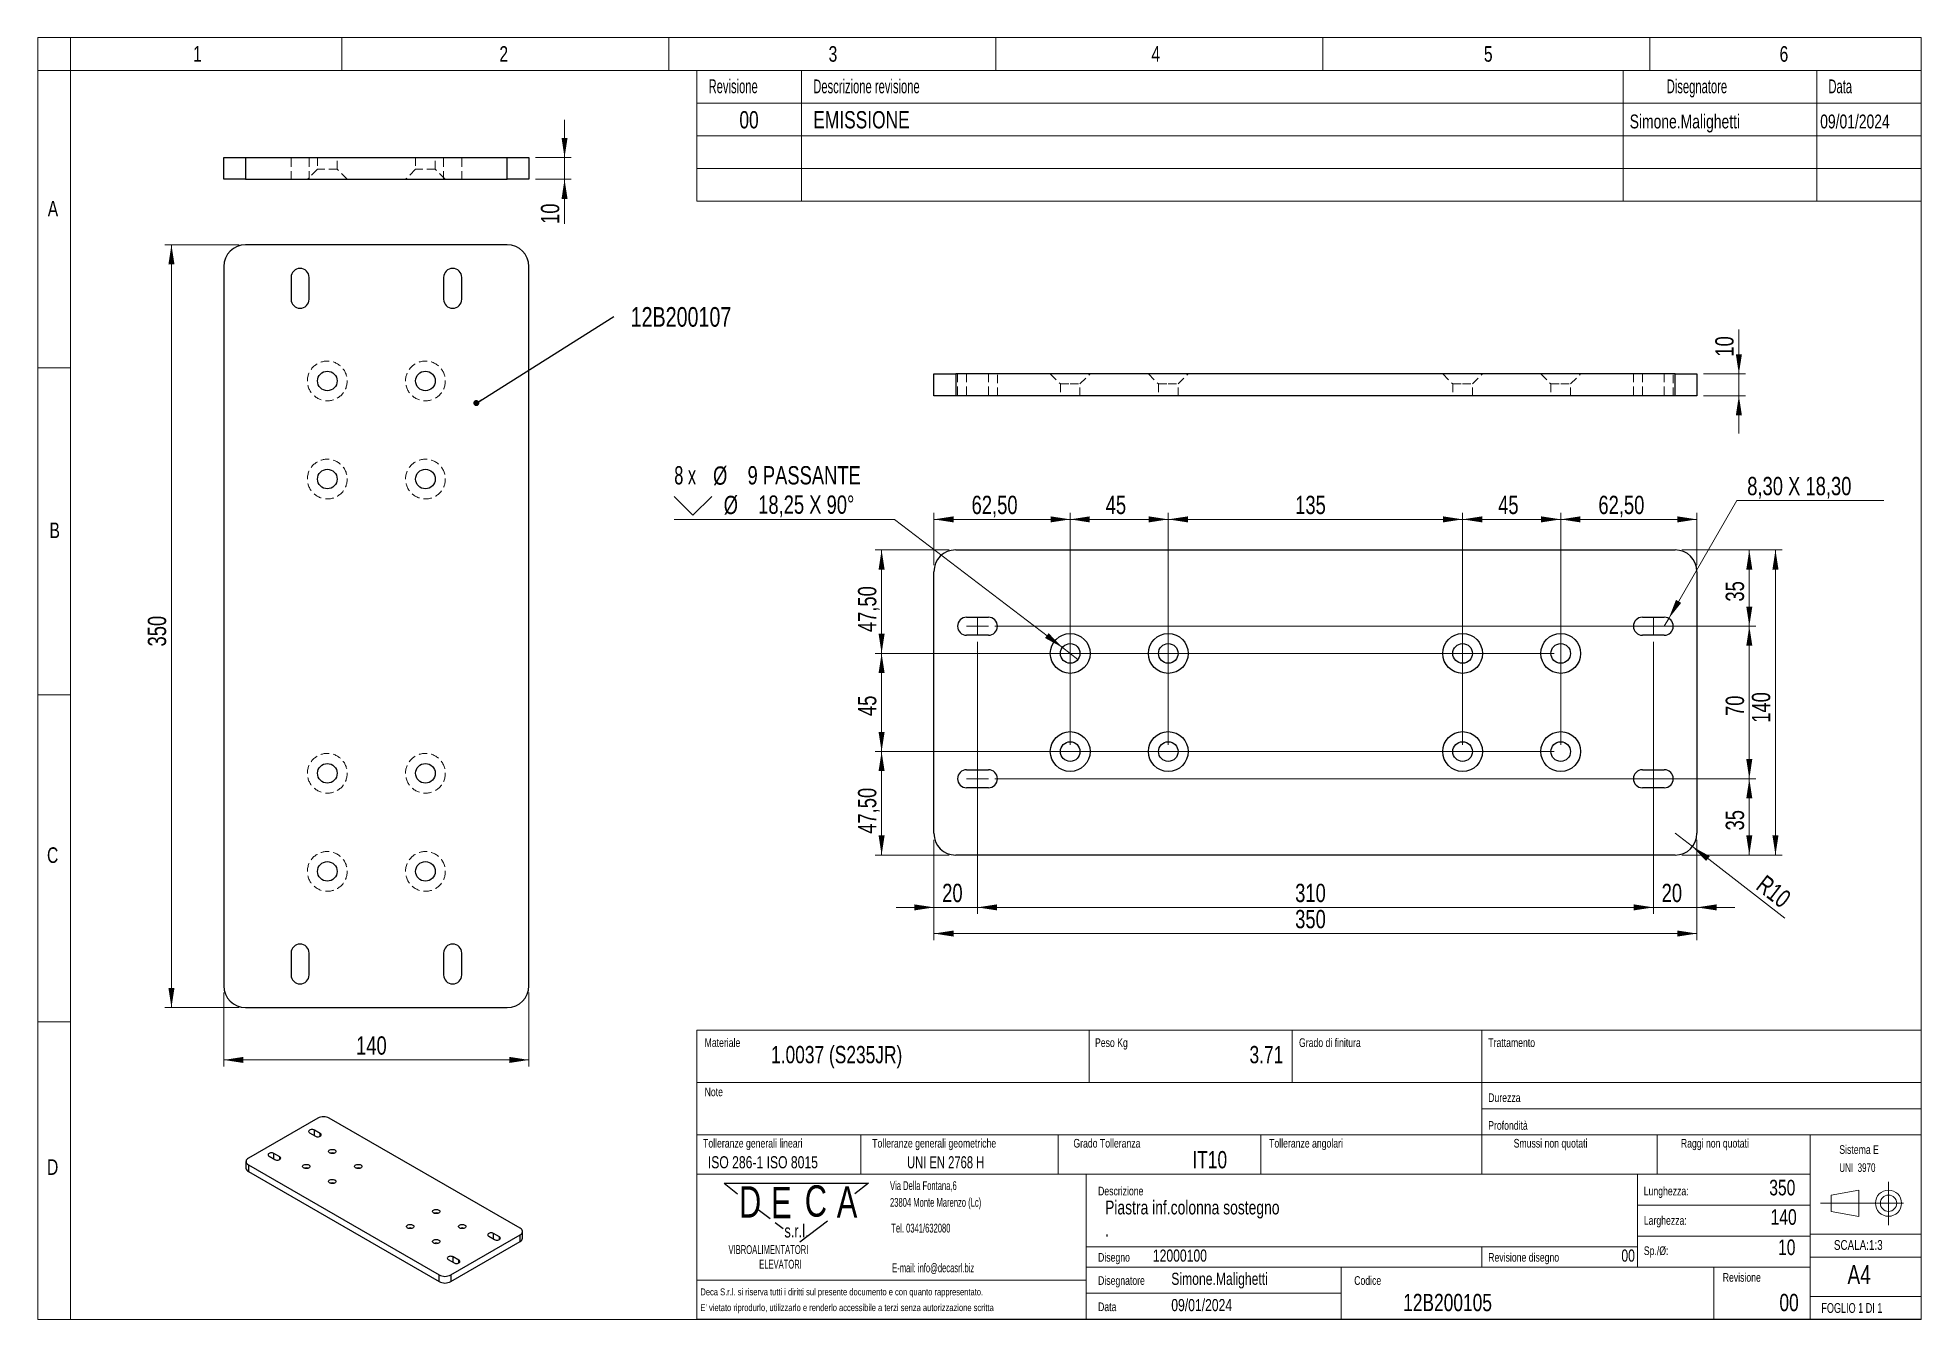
# Model space of a CAD drawing. Header units: millimetres. Extents: x 14 to 878, y 20 to 608.
import ezdxf

# ---------------------------------------------------------------- set-up
doc = ezdxf.new("R2010")
doc.units = ezdxf.units.MM
doc.header["$LTSCALE"] = 3
doc.linetypes.add('CENTERX2', pattern=[20.32, 12.7, -2.54, 2.54, -2.54])
doc.linetypes.add('HIDDEN', pattern=[1.905, 1.27, -0.635])
doc.layers.add('FORMAT', color=7, linetype='Continuous')
doc.layers.add('TESTO', color=179, linetype='Continuous')
doc.styles.add('SLDTEXTSTYLE0', font='TXT', dxfattribs={"width": 0.75})
doc.styles.add('SLDTEXTSTYLE1', font='TXT', dxfattribs={"width": 0.605})
doc.styles.add('SLDTEXTSTYLE2', font='TXT', dxfattribs={"width": 0.732984})
doc.styles.add('SLDTEXTSTYLE3', font='TXT', dxfattribs={"width": 0.643617})
doc.styles.add('SLDTEXTSTYLE4', font='TXT', dxfattribs={"width": 0.694444})
doc.styles.add('SLDTEXTSTYLE5', font='TXT', dxfattribs={"width": 0.692308})
doc.styles.add('SLDTEXTSTYLE6', font='TXT', dxfattribs={"width": 0.666667})
doc.dimstyles.new('SLDDIMSTYLE0', dxfattribs={"dimtxt": 8.4, "dimasz": 9, "dimexe": 0, "dimexo": 0.0625, "dimgap": 2.1, "dimtad": 1, "dimrnd": 1e-09, "dimzin": 12, "dimdsep": 46, "dimtxsty": 'SLDTEXTSTYLE0', "dimsah": 1, "dimcen": 0.09, "dimadec": 0, "dimazin": 3, "dimtfac": 1, "dimtmove": 0, "dimatfit": 0, "dimfxl": 1, "dimfrac": 2, "dimtolj": 1, "dimtzin": 12, "dimarcsym": 0})
doc.dimstyles.new('SLDDIMSTYLE1', dxfattribs={"dimtxt": 8.4, "dimasz": 9, "dimexe": 0, "dimexo": 0.0625, "dimgap": 2.1, "dimtad": 1, "dimrnd": 1e-09, "dimzin": 12, "dimdsep": 46, "dimtxsty": 'SLDTEXTSTYLE0', "dimsah": 1, "dimcen": 0.09, "dimadec": 0, "dimazin": 3, "dimtfac": 1, "dimtofl": 0, "dimtmove": 0, "dimatfit": 3, "dimfxl": 1, "dimfrac": 2, "dimtolj": 1, "dimtzin": 12, "dimarcsym": 0})
doc.dimstyles.new('SLDDIMSTYLE2', dxfattribs={"dimtxt": 8.4, "dimasz": 9, "dimexe": 0, "dimexo": 0.0625, "dimgap": 2.1, "dimtad": 0, "dimtih": 1, "dimtoh": 1, "dimdec": 6, "dimrnd": 1e-09, "dimzin": 12, "dimdsep": 46, "dimtxsty": 'SLDTEXTSTYLE0', "dimblk1": 'NONE', "dimsah": 1, "dimcen": 0, "dimadec": 0, "dimazin": 3, "dimtfac": 1, "dimtmove": 0, "dimatfit": 3, "dimldrblk": 'NONE', "dimfxl": 1, "dimfrac": 2, "dimtolj": 1, "dimtzin": 12, "dimarcsym": 0})
doc.dimstyles.new('SLDDIMSTYLE3', dxfattribs={"dimtxt": 8.4, "dimasz": 9, "dimexe": 0, "dimexo": 0.0625, "dimgap": 2.1, "dimtad": 0, "dimtih": 1, "dimtoh": 1, "dimrnd": 1e-09, "dimzin": 4, "dimdsep": 46, "dimtxsty": 'SLDTEXTSTYLE0', "dimsah": 1, "dimcen": 0, "dimadec": 0, "dimazin": 1, "dimtfac": 1, "dimtofl": 0, "dimtmove": 0, "dimatfit": 3, "dimfxl": 1, "dimfrac": 2, "dimtolj": 1, "dimtzin": 12, "dimarcsym": 0})
doc.dimstyles.new('SLDDIMSTYLE4', dxfattribs={"dimtxt": 8.4, "dimasz": 9, "dimexe": 0, "dimexo": 0.0625, "dimgap": 2.1, "dimtad": 1, "dimrnd": 1e-09, "dimzin": 12, "dimdsep": 46, "dimtxsty": 'SLDTEXTSTYLE0', "dimsah": 1, "dimcen": 0, "dimadec": 0, "dimazin": 3, "dimtfac": 1, "dimtofl": 0, "dimtmove": 0, "dimatfit": 3, "dimfxl": 1, "dimfrac": 2, "dimtolj": 1, "dimtzin": 12, "dimarcsym": 0})
doc.dimstyles.new('SLDDIMSTYLE5', dxfattribs={"dimtxt": 0.18, "dimasz": 2.769231, "dimexe": 0, "dimexo": 0.0625, "dimgap": 0, "dimtad": 0, "dimtih": 1, "dimtoh": 1, "dimdec": 0, "dimrnd": 1e-09, "dimzin": 0, "dimdsep": 46, "dimtxsty": 'Standard', "dimblk1": 'DOT', "dimblk2": 'DOT', "dimsah": 1, "dimcen": 0.09, "dimadec": 0, "dimazin": 0, "dimtfac": 2.769231, "dimtdec": 0, "dimtofl": 0, "dimtmove": 0, "dimatfit": 3, "dimldrblk": 'DOT', "dimfxl": 1, "dimfrac": 2, "dimtolj": 1, "dimtzin": 0, "dimarcsym": 0})

msp = doc.modelspace()

# ---------------------------------------------------------------- texts
at = {"color": 7, "linetype": 'Continuous', "lineweight": 0}
for s, insert, char_height, attachment_point, style in [('1', (84.7687825, 603.9039237), 7.14375, 1, 'SLDTEXTSTYLE0'), ('2', (225.3079153, 603.9039237), 7.14375, 1, 'SLDTEXTSTYLE0'), ('3', (376.302169, 603.9039237), 7.14375, 1, 'SLDTEXTSTYLE0'), ('4', (524.3815115, 603.9039237), 7.14375, 1, 'SLDTEXTSTYLE0'), ('5', (676.8813696, 603.9039237), 7.14375, 1, 'SLDTEXTSTYLE0'), ('6', (812.5076758, 603.9039237), 7.14375, 1, 'SLDTEXTSTYLE0'), ('Revisione', (321.2601449, 588.6812103), 6.35, 1, 'SLDTEXTSTYLE1'), ('Descrizione revisione', (369.2660942, 588.6262572), 6.35, 1, 'SLDTEXTSTYLE1'), ('Disegnatore', (760.7443238, 588.6262572), 6.35, 1, 'SLDTEXTSTYLE1'), ('Data', (834.9001379, 588.6262572), 6.35, 1, 'SLDTEXTSTYLE1'), ('00', (335.3839205, 574.1035624), 7.9375, 1, 'SLDTEXTSTYLE0'), ('EMISSIONE', (369.2660942, 574.1035624), 7.9375, 1, 'SLDTEXTSTYLE0'), ('Simone.Malighetti', (743.7564599, 572.5245981), 6.35, 1, 'SLDTEXTSTYLE0'), ('09/01/2024', (831.1441704, 572.5245981), 6.35, 1, 'SLDTEXTSTYLE0'), ('A', (18.1448002, 532.9216085), 7.14375, 1, 'SLDTEXTSTYLE0'), ('B', (18.9385503, 385.3367253), 7.14375, 1, 'SLDTEXTSTYLE0'), ('C', (17.8008421, 236.3380479), 7.14375, 1, 'SLDTEXTSTYLE0'), ('Materiale', (319.4358069, 148.7205388), 3.96875, 1, 'SLDTEXTSTYLE0'), ('Peso Kg', (498.497091, 148.7205388), 3.96875, 1, 'SLDTEXTSTYLE0'), ('Grado di finitura', (592.0850094, 148.7205388), 3.96875, 1, 'SLDTEXTSTYLE0'), ('Trattamento', (678.8885824, 148.7205388), 3.96875, 1, 'SLDTEXTSTYLE0'), ('1.0037 (S235JR)', (349.9220219, 145.2107914), 7.9375, 1, 'SLDTEXTSTYLE0'), ('3.71', (584.8672943, 145.2107914), 7.9375, 3, 'SLDTEXTSTYLE0'), ('Note', (319.4358069, 126.121106), 3.96875, 1, 'SLDTEXTSTYLE0'), ('Durezza', (678.8617883, 123.4871197), 3.96875, 1, 'SLDTEXTSTYLE0'), ('Profondità', (678.8617883, 110.7286088), 3.96875, 1, 'SLDTEXTSTYLE0'), ('Tolleranze generali lineari', (318.7246202, 102.5609712), 3.96875, 1, 'SLDTEXTSTYLE0'), ('Tolleranze generali geometriche', (396.3178347, 102.5609712), 3.96875, 1, 'SLDTEXTSTYLE0'), ('Grado Tolleranza', (488.5976372, 102.5609712), 3.96875, 1, 'SLDTEXTSTYLE0'), ('IT10', (543.1621107, 97.0088399), 7.9375, 1, 'SLDTEXTSTYLE0'), ('Tolleranze angolari', (578.360009, 102.5609712), 3.96875, 1, 'SLDTEXTSTYLE0'), ('Smussi non quotati', (690.5393242, 102.5609712), 3.96875, 1, 'SLDTEXTSTYLE0'), ('Raggi non quotati', (767.2272564, 102.5609712), 3.96875, 1, 'SLDTEXTSTYLE0'), ('Sistema E', (839.9030224, 99.6701965), 3.96875, 1, 'SLDTEXTSTYLE0'), ('D', (17.8008421, 93.2156129), 7.14375, 1, 'SLDTEXTSTYLE0'), ('ISO 286-1 ISO 8015', (320.9170921, 94.640393), 5.55625, 1, 'SLDTEXTSTYLE0'), ('UNI EN 2768 H', (412.2618597, 94.640393), 5.55625, 1, 'SLDTEXTSTYLE5'), ('UNI  3970', (839.9030224, 91.3785301), 3.96875, 1, 'SLDTEXTSTYLE4'), ('Descrizione', (499.9104042, 80.6413792), 3.96875, 1, 'SLDTEXTSTYLE0'), ('Lunghezza:', (750.1906439, 80.6413792), 3.96875, 1, 'SLDTEXTSTYLE0'), ('350', (819.7287391, 83.7993084), 7.14375, 3, 'SLDTEXTSTYLE0'), ('Piastra inf.colonna sostegno', (503.1207972, 74.286875), 6.35, 1, 'SLDTEXTSTYLE0'), ('140', (820.3553126, 70.2971246), 7.14375, 3, 'SLDTEXTSTYLE0'), ('Larghezza:', (750.2384337, 67.1391953), 3.96875, 1, 'SLDTEXTSTYLE0'), ('.', (503.1207972, 64.0991311), 6.35, 1, 'SLDTEXTSTYLE0'), ('12000100', (525.054063, 51.8132916), 5.55625, 1, 'SLDTEXTSTYLE0'), ('00', (746.1430848, 51.8132916), 5.55625, 3, 'SLDTEXTSTYLE0'), ('Sp./Ø:', (750.2384337, 53.2568643), 3.96875, 1, 'SLDTEXTSTYLE0'), ('10', (819.7863852, 56.4147936), 7.14375, 3, 'SLDTEXTSTYLE0'), ('SCALA:1:3', (837.4405743, 56.1614714), 4.5, 1, 'SLDTEXTSTYLE0'), ('Disegno', (499.9104042, 50.2343269), 3.96875, 1, 'SLDTEXTSTYLE0'), ('Revisione disegno', (678.8617883, 50.2343269), 3.96875, 1, 'SLDTEXTSTYLE0'), ('A4', (843.6444823, 44.6815707), 8.73125, 1, 'SLDTEXTSTYLE0'), ('Disegnatore', (499.9104042, 39.5903346), 3.96875, 1, 'SLDTEXTSTYLE0'), ('Simone.Malighetti', (533.4973501, 41.1692993), 5.55625, 1, 'SLDTEXTSTYLE0'), ('Codice', (617.3909154, 39.5903346), 3.96875, 1, 'SLDTEXTSTYLE0'), ('Revisione', (786.4387928, 41.0050393), 3.96875, 1, 'SLDTEXTSTYLE0'), ('Deca S.r.l. si riserva tutti i diritti sul presente documento e con quanto rappresentato.', (317.5133282, 33.9780581), 3.175, 1, 'SLDTEXTSTYLE0'), ("E' vietato riprodurlo, utilizzarlo e renderlo accessibile a terzi senza autorizzazione scritta", (317.5133282, 26.744725), 3.175, 1, 'SLDTEXTSTYLE0'), ('Data', (499.9104042, 27.5342072), 3.96875, 1, 'SLDTEXTSTYLE0'), ('09/01/2024', (533.4973501, 29.1131719), 5.55625, 1, 'SLDTEXTSTYLE0'), ('12B200105', (639.852741, 31.4816186), 7.9375, 1, 'SLDTEXTSTYLE0'), ('00', (821.2846235, 31.4816186), 7.9375, 3, 'SLDTEXTSTYLE0'), ('FOGLIO 1 DI 1', (831.6589836, 27.2557603), 4.5, 1, 'SLDTEXTSTYLE5')]:
    msp.add_mtext(s, dxfattribs=dict(at, insert=insert, char_height=char_height, attachment_point=attachment_point, style=style))
at = {"layer": 'FORMAT', "char_height": 4.05, "attachment_point": 1, "style": 'SLDTEXTSTYLE3'}
for s, insert in [('Via Della Fontana,6', (404.4659166, 83.1587222)), ('23804 Monte Marenzo (Lc)', (404.4659166, 75.4794381)), ('Tel. 0341/632080', (405.068626, 63.6800077)), ('VIBROALIMENTATORI', (330.3951819, 53.8228546)), ('ELEVATORI', (344.4663761, 47.0965947)), ('E-mail: info@decasrl.biz', (405.4575957, 45.4288394))]:
    msp.add_mtext(s, dxfattribs=dict(at, insert=insert))
at = {"layer": 'TESTO', "attachment_point": 1, "style": 'SLDTEXTSTYLE2'}
for s, insert, char_height in [('D', (335.217122, 80.8678722), 14.4), ('E', (349.9220219, 80.5492541), 14.4), ('C', (365.3687384, 81.2878712), 14.4), ('A', (380.0618399, 80.8678722), 14.4), ('s.r.l.', (356.0295557, 63.3407014), 6)]:
    msp.add_mtext(s, dxfattribs=dict(at, insert=insert, char_height=char_height))

# ---------------------------------------------------------------- blocks, each defined once
blk = doc.blocks.new('_D')
at = {"color": 7, "linetype": 'Continuous', "lineweight": 0}
for p, q in [((444.62, 330.64), (444.62, 205.79)), ((424.62, 239.79), (424.62, 205.79)), ((424.62, 208.79), (407.31, 208.79)), ((424.62, 208.79), (444.62, 208.79)), ((444.62, 208.79), (461.92, 208.79))]:
    blk.add_line(p, q, dxfattribs=at)
at = {"color": 7, "linetype": 'Continuous', "lineweight": 18}
for points in [[(424.62, 208.79), (415.62, 210.17), (415.62, 207.4)], [(444.62, 208.79), (453.62, 207.4), (453.62, 210.17)]]:
    blk.add_solid(points, dxfattribs=at)
at = {"color": 7, "linetype": 'Continuous', "lineweight": 18, "insert": (428.41, 219.62), "char_height": 8.4, "attachment_point": 1, "style": 'SLDTEXTSTYLE0'}
blk.add_mtext('20', dxfattribs=at)
blk = doc.blocks.new('_D_1')
at = {"color": 7, "linetype": 'Continuous', "lineweight": 0}
for p, q in [((444.62, 330.64), (444.62, 205.79)), ((754.62, 330.64), (754.62, 205.79)), ((444.62, 208.79), (754.62, 208.79))]:
    blk.add_line(p, q, dxfattribs=at)
at = {"color": 7, "linetype": 'Continuous', "lineweight": 18}
for points in [[(444.62, 208.79), (453.62, 207.4), (453.62, 210.17)], [(754.62, 208.79), (745.62, 210.17), (745.62, 207.4)]]:
    blk.add_solid(points, dxfattribs=at)
at = {"color": 7, "linetype": 'Continuous', "lineweight": 18, "insert": (590.31, 219.62), "char_height": 8.4, "attachment_point": 1, "style": 'SLDTEXTSTYLE0'}
blk.add_mtext('310', dxfattribs=at)
blk = doc.blocks.new('_D_2')
at = {"color": 7, "linetype": 'Continuous', "lineweight": 0}
for p, q in [((754.62, 330.64), (754.62, 205.79)), ((774.62, 239.79), (774.62, 205.79)), ((754.62, 208.79), (737.31, 208.79)), ((754.62, 208.79), (774.62, 208.79)), ((774.62, 208.79), (791.92, 208.79))]:
    blk.add_line(p, q, dxfattribs=at)
at = {"color": 7, "linetype": 'Continuous', "lineweight": 18}
for points in [[(754.62, 208.79), (745.62, 210.17), (745.62, 207.4)], [(774.62, 208.79), (783.62, 207.4), (783.62, 210.17)]]:
    blk.add_solid(points, dxfattribs=at)
at = {"color": 7, "linetype": 'Continuous', "lineweight": 18, "insert": (758.41, 219.62), "char_height": 8.4, "attachment_point": 1, "style": 'SLDTEXTSTYLE0'}
blk.add_mtext('20', dxfattribs=at)
blk = doc.blocks.new('_D_3')
at = {"color": 7, "linetype": 'Continuous', "lineweight": 0}
for p, q in [((452.62, 267.79), (801.62, 267.79)), ((798.62, 232.79), (798.62, 267.79)), ((767.62, 232.79), (801.62, 232.79))]:
    blk.add_line(p, q, dxfattribs=at)
at = {"color": 7, "linetype": 'Continuous', "lineweight": 18}
for points in [[(798.62, 267.79), (797.23, 258.79), (800, 258.79)], [(798.62, 232.79), (800, 241.79), (797.23, 241.79)]]:
    blk.add_solid(points, dxfattribs=at)
at = {"color": 7, "linetype": 'Continuous', "lineweight": 18, "insert": (787.79, 244.08), "char_height": 8.4, "attachment_point": 1, "rotation": 90, "style": 'SLDTEXTSTYLE0'}
blk.add_mtext('35', dxfattribs=at)
blk = doc.blocks.new('_D_4')
at = {"color": 7, "linetype": 'Continuous', "lineweight": 0}
for p, q in [((452.62, 337.79), (801.62, 337.79)), ((798.62, 267.79), (798.62, 337.79)), ((452.62, 267.79), (801.62, 267.79))]:
    blk.add_line(p, q, dxfattribs=at)
at = {"color": 7, "linetype": 'Continuous', "lineweight": 18}
for points in [[(798.62, 337.79), (797.23, 328.79), (800, 328.79)], [(798.62, 267.79), (800, 276.79), (797.23, 276.79)]]:
    blk.add_solid(points, dxfattribs=at)
at = {"color": 7, "linetype": 'Continuous', "lineweight": 18, "insert": (787.79, 296.58), "char_height": 8.4, "attachment_point": 1, "rotation": 90, "style": 'SLDTEXTSTYLE0'}
blk.add_mtext('70', dxfattribs=at)
blk = doc.blocks.new('_D_5')
at = {"color": 7, "linetype": 'Continuous', "lineweight": 0}
for p, q in [((767.62, 372.79), (801.62, 372.79)), ((798.62, 337.79), (798.62, 372.79)), ((452.62, 337.79), (801.62, 337.79))]:
    blk.add_line(p, q, dxfattribs=at)
at = {"color": 7, "linetype": 'Continuous', "lineweight": 18}
for points in [[(798.62, 372.79), (797.23, 363.79), (800, 363.79)], [(798.62, 337.79), (800, 346.79), (797.23, 346.79)]]:
    blk.add_solid(points, dxfattribs=at)
at = {"color": 7, "linetype": 'Continuous', "lineweight": 18, "insert": (787.79, 349.08), "char_height": 8.4, "attachment_point": 1, "rotation": 90, "style": 'SLDTEXTSTYLE0'}
blk.add_mtext('35', dxfattribs=at)
blk = doc.blocks.new('_D_6')
at = {"color": 7, "linetype": 'Continuous', "lineweight": 0}
for p, q in [((424.62, 365.79), (424.62, 389.8)), ((487.12, 283.29), (487.12, 389.8)), ((424.62, 386.8), (487.12, 386.8))]:
    blk.add_line(p, q, dxfattribs=at)
at = {"color": 7, "linetype": 'Continuous', "lineweight": 18}
for points in [[(424.62, 386.8), (433.62, 385.41), (433.62, 388.18)], [(487.12, 386.8), (478.12, 388.18), (478.12, 385.41)]]:
    blk.add_solid(points, dxfattribs=at)
at = {"color": 7, "linetype": 'Continuous', "lineweight": 18, "insert": (441.9, 397.63), "char_height": 8.4, "attachment_point": 1, "style": 'SLDTEXTSTYLE0'}
blk.add_mtext('62,50', dxfattribs=at)
blk = doc.blocks.new('_D_7')
at = {"color": 7, "linetype": 'Continuous', "lineweight": 0}
for p, q in [((487.12, 283.29), (487.12, 389.8)), ((532.12, 283.29), (532.12, 389.8)), ((487.12, 386.8), (532.12, 386.8))]:
    blk.add_line(p, q, dxfattribs=at)
at = {"color": 7, "linetype": 'Continuous', "lineweight": 18}
for points in [[(487.12, 386.8), (496.12, 385.41), (496.12, 388.18)], [(532.12, 386.8), (523.12, 388.18), (523.12, 385.41)]]:
    blk.add_solid(points, dxfattribs=at)
at = {"color": 7, "linetype": 'Continuous', "lineweight": 18, "insert": (503.41, 397.63), "char_height": 8.4, "attachment_point": 1, "style": 'SLDTEXTSTYLE0'}
blk.add_mtext('45', dxfattribs=at)
blk = doc.blocks.new('_D_8')
at = {"color": 7, "linetype": 'Continuous', "lineweight": 0}
for p, q in [((532.12, 283.29), (532.12, 389.8)), ((667.12, 283.29), (667.12, 389.8)), ((532.12, 386.8), (667.12, 386.8))]:
    blk.add_line(p, q, dxfattribs=at)
at = {"color": 7, "linetype": 'Continuous', "lineweight": 18}
for points in [[(532.12, 386.8), (541.12, 385.41), (541.12, 388.18)], [(667.12, 386.8), (658.12, 388.18), (658.12, 385.41)]]:
    blk.add_solid(points, dxfattribs=at)
at = {"color": 7, "linetype": 'Continuous', "lineweight": 18, "insert": (590.31, 397.63), "char_height": 8.4, "attachment_point": 1, "style": 'SLDTEXTSTYLE0'}
blk.add_mtext('135', dxfattribs=at)
blk = doc.blocks.new('_D_9')
at = {"color": 7, "linetype": 'Continuous', "lineweight": 0}
for p, q in [((667.12, 283.29), (667.12, 389.8)), ((712.12, 283.29), (712.12, 389.8)), ((667.12, 386.8), (712.12, 386.8))]:
    blk.add_line(p, q, dxfattribs=at)
at = {"color": 7, "linetype": 'Continuous', "lineweight": 18}
for points in [[(667.12, 386.8), (676.12, 385.41), (676.12, 388.18)], [(712.12, 386.8), (703.12, 388.18), (703.12, 385.41)]]:
    blk.add_solid(points, dxfattribs=at)
at = {"color": 7, "linetype": 'Continuous', "lineweight": 18, "insert": (683.41, 397.63), "char_height": 8.4, "attachment_point": 1, "style": 'SLDTEXTSTYLE0'}
blk.add_mtext('45', dxfattribs=at)
blk = doc.blocks.new('_D_10')
at = {"color": 7, "linetype": 'Continuous', "lineweight": 0}
for p, q in [((712.12, 283.29), (712.12, 389.8)), ((774.62, 365.79), (774.62, 389.8)), ((712.12, 386.8), (774.62, 386.8))]:
    blk.add_line(p, q, dxfattribs=at)
at = {"color": 7, "linetype": 'Continuous', "lineweight": 18}
for points in [[(712.12, 386.8), (721.12, 385.41), (721.12, 388.18)], [(774.62, 386.8), (765.62, 388.18), (765.62, 385.41)]]:
    blk.add_solid(points, dxfattribs=at)
at = {"color": 7, "linetype": 'Continuous', "lineweight": 18, "insert": (729.4, 397.63), "char_height": 8.4, "attachment_point": 1, "style": 'SLDTEXTSTYLE0'}
blk.add_mtext('62,50', dxfattribs=at)
blk = doc.blocks.new('_D_11')
at = {"color": 7, "linetype": 'Continuous', "lineweight": 0}
for p, q in [((424.62, 239.79), (424.62, 193.79)), ((774.62, 239.79), (774.62, 193.79)), ((424.62, 196.79), (774.62, 196.79))]:
    blk.add_line(p, q, dxfattribs=at)
at = {"color": 7, "linetype": 'Continuous', "lineweight": 18}
for points in [[(424.62, 196.79), (433.62, 195.4), (433.62, 198.17)], [(774.62, 196.79), (765.62, 198.17), (765.62, 195.4)]]:
    blk.add_solid(points, dxfattribs=at)
at = {"color": 7, "linetype": 'Continuous', "lineweight": 18, "insert": (590.31, 207.62), "char_height": 8.4, "attachment_point": 1, "style": 'SLDTEXTSTYLE0'}
blk.add_mtext('350', dxfattribs=at)
blk = doc.blocks.new('_D_12')
at = {"color": 7, "linetype": 'Continuous', "lineweight": 0}
for p, q in [((767.62, 372.79), (813.62, 372.79)), ((810.62, 232.79), (810.62, 372.79)), ((767.62, 232.79), (813.62, 232.79))]:
    blk.add_line(p, q, dxfattribs=at)
at = {"color": 7, "linetype": 'Continuous', "lineweight": 18}
for points in [[(810.62, 372.79), (809.23, 363.79), (812, 363.79)], [(810.62, 232.79), (812, 241.79), (809.23, 241.79)]]:
    blk.add_solid(points, dxfattribs=at)
at = {"color": 7, "linetype": 'Continuous', "lineweight": 18, "insert": (799.79, 293.48), "char_height": 8.4, "attachment_point": 1, "rotation": 90, "style": 'SLDTEXTSTYLE0'}
blk.add_mtext('140', dxfattribs=at)
blk = doc.blocks.new('_D_13')
at = {"color": 7, "linetype": 'Continuous', "lineweight": 0}
for p, q in [((709.12, 280.29), (397.62, 280.29)), ((400.62, 232.79), (400.62, 280.29)), ((431.62, 232.79), (397.62, 232.79))]:
    blk.add_line(p, q, dxfattribs=at)
at = {"color": 7, "linetype": 'Continuous', "lineweight": 18}
for points in [[(400.62, 280.29), (399.23, 271.29), (402, 271.29)], [(400.62, 232.79), (402, 241.79), (399.23, 241.79)]]:
    blk.add_solid(points, dxfattribs=at)
at = {"color": 7, "linetype": 'Continuous', "lineweight": 18, "insert": (389.79, 242.57), "char_height": 8.4, "attachment_point": 1, "rotation": 90, "style": 'SLDTEXTSTYLE0'}
blk.add_mtext('47,50', dxfattribs=at)
blk = doc.blocks.new('_D_14')
at = {"color": 7, "linetype": 'Continuous', "lineweight": 0}
for p, q in [((709.12, 325.29), (397.62, 325.29)), ((400.62, 280.29), (400.62, 325.29)), ((709.12, 280.29), (397.62, 280.29))]:
    blk.add_line(p, q, dxfattribs=at)
at = {"color": 7, "linetype": 'Continuous', "lineweight": 18}
for points in [[(400.62, 325.29), (399.23, 316.29), (402, 316.29)], [(400.62, 280.29), (402, 289.29), (399.23, 289.29)]]:
    blk.add_solid(points, dxfattribs=at)
at = {"color": 7, "linetype": 'Continuous', "lineweight": 18, "insert": (389.79, 296.58), "char_height": 8.4, "attachment_point": 1, "rotation": 90, "style": 'SLDTEXTSTYLE0'}
blk.add_mtext('45', dxfattribs=at)
blk = doc.blocks.new('_D_15')
at = {"color": 7, "linetype": 'Continuous', "lineweight": 0}
for p, q in [((431.62, 372.79), (397.62, 372.79)), ((400.62, 325.29), (400.62, 372.79)), ((709.12, 325.29), (397.62, 325.29))]:
    blk.add_line(p, q, dxfattribs=at)
at = {"color": 7, "linetype": 'Continuous', "lineweight": 18}
for points in [[(400.62, 372.79), (399.23, 363.79), (402, 363.79)], [(400.62, 325.29), (402, 334.29), (399.23, 334.29)]]:
    blk.add_solid(points, dxfattribs=at)
at = {"color": 7, "linetype": 'Continuous', "lineweight": 18, "insert": (389.79, 335.07), "char_height": 8.4, "attachment_point": 1, "rotation": 90, "style": 'SLDTEXTSTYLE0'}
blk.add_mtext('47,50', dxfattribs=at)
blk = doc.blocks.new('SW_SYMBOL_HOLE_SINK')
at = {"color": 0, "linetype": 'Continuous', "lineweight": 18}
for p, q in [((0, 2625), (2400, 225)), ((2400, 225), (4800, 2625))]:
    blk.add_line(p, q, dxfattribs=at)
blk = doc.blocks.new('_D_16')
at = {"color": 7, "linetype": 'Continuous', "lineweight": 0}
for p, q in [((406.57, 386.8), (305.51, 386.8)), ((483.54, 328.02), (406.57, 386.8)), ((490.69, 322.56), (483.54, 328.02))]:
    blk.add_line(p, q, dxfattribs=at)
at = {"color": 7, "linetype": 'Continuous', "lineweight": 18}
blk.add_solid([(483.54, 328.02), (477.23, 334.58), (475.55, 332.38)], dxfattribs=at)
at = {"color": 7, "linetype": 'Continuous', "lineweight": 18, "xscale": 0.0035765625, "yscale": 0.0035765625, "zscale": 0.0035765625}
blk.add_blockref('SW_SYMBOL_HOLE_SINK', (305.51, 387.96), dxfattribs=at)
at = {"color": 7, "linetype": 'Continuous', "lineweight": 18, "char_height": 8.4, "attachment_point": 1}
for s, insert, style in [('8 x', (305.52, 411.22), 'SLDTEXTSTYLE6'), ('%%c', (323.31, 411.09), 'SLDTEXTSTYLE0'), ('9 PASSANTE', (339.13, 411.22), 'SLDTEXTSTYLE0'), ('%%c', (328.18, 397.63), 'SLDTEXTSTYLE0'), ('18,25 X 90°', (344, 397.76), 'SLDTEXTSTYLE0')]:
    blk.add_mtext(s, dxfattribs=dict(at, insert=insert, style=style))
blk = doc.blocks.new('_None')
blk = doc.blocks.new('_D_17')
at = {"color": 7, "linetype": 'Continuous', "lineweight": 0}
for p, q in [((761.69, 341.38), (792.91, 395.45)), ((792.91, 395.45), (860.36, 395.45)), ((759.62, 337.79), (761.69, 341.38))]:
    blk.add_line(p, q, dxfattribs=at)
at = {"color": 7, "linetype": 'Continuous', "lineweight": 18}
blk.add_solid([(761.69, 341.38), (767.39, 348.48), (764.99, 349.87)], dxfattribs=at)
at = {"color": 7, "linetype": 'Continuous', "lineweight": 18, "insert": (797.67, 406.28), "char_height": 8.4, "attachment_point": 1, "style": 'SLDTEXTSTYLE0'}
blk.add_mtext('8,30 X 18,30', dxfattribs=at)
blk = doc.blocks.new('_D_18')
at = {"color": 7, "linetype": 'Continuous', "lineweight": 0}
for q in [(764.62, 242.79), (814.86, 203.89)]:
    blk.add_line((772.52, 236.67), q, dxfattribs=at)
at = {"color": 7, "linetype": 'Continuous', "lineweight": 18}
blk.add_solid([(772.52, 236.67), (778.79, 230.06), (780.49, 232.25)], dxfattribs=at)
at = {"color": 7, "linetype": 'Continuous', "lineweight": 18, "insert": (806.26, 224.17), "char_height": 8.4, "attachment_point": 1, "rotation": 322.24999, "style": 'SLDTEXTSTYLE0'}
blk.add_mtext('R10', dxfattribs=at)
blk = doc.blocks.new('_D_19')
at = {"color": 7, "linetype": 'Continuous', "lineweight": 0}
for p, q in [((793.83, 453.53), (793.83, 473.88)), ((777.62, 453.53), (796.83, 453.53)), ((793.83, 453.53), (793.83, 443.53)), ((777.62, 443.53), (796.83, 443.53)), ((793.83, 443.53), (793.83, 426.22))]:
    blk.add_line(p, q, dxfattribs=at)
at = {"color": 7, "linetype": 'Continuous', "lineweight": 18}
for points in [[(793.83, 453.53), (795.22, 462.53), (792.45, 462.53)], [(793.83, 443.53), (792.45, 434.53), (795.22, 434.53)]]:
    blk.add_solid(points, dxfattribs=at)
at = {"color": 7, "linetype": 'Continuous', "lineweight": 18, "insert": (783, 461.46), "char_height": 8.4, "attachment_point": 1, "rotation": 90, "style": 'SLDTEXTSTYLE0'}
blk.add_mtext('10', dxfattribs=at)
blk = doc.blocks.new('_D_20')
at = {"color": 7, "linetype": 'Continuous', "lineweight": 0}
for p, q in [((98.88, 169.8), (98.88, 135.8)), ((238.88, 169.8), (238.88, 135.8)), ((98.88, 138.8), (238.88, 138.8))]:
    blk.add_line(p, q, dxfattribs=at)
at = {"color": 7, "linetype": 'Continuous', "lineweight": 18}
for points in [[(98.88, 138.8), (107.88, 137.42), (107.88, 140.19)], [(238.88, 138.8), (229.88, 140.19), (229.88, 137.42)]]:
    blk.add_solid(points, dxfattribs=at)
at = {"color": 7, "linetype": 'Continuous', "lineweight": 18, "insert": (159.57, 149.63), "char_height": 8.4, "attachment_point": 1, "style": 'SLDTEXTSTYLE0'}
blk.add_mtext('140', dxfattribs=at)
blk = doc.blocks.new('_D_21')
at = {"color": 7, "linetype": 'Continuous', "lineweight": 0}
for p, q in [((105.88, 512.8), (71.88, 512.8)), ((74.88, 512.8), (74.88, 162.8)), ((105.88, 162.8), (71.88, 162.8))]:
    blk.add_line(p, q, dxfattribs=at)
at = {"color": 7, "linetype": 'Continuous', "lineweight": 18}
for points in [[(74.88, 512.8), (73.5, 503.8), (76.27, 503.8)], [(74.88, 162.8), (76.27, 171.8), (73.5, 171.8)]]:
    blk.add_solid(points, dxfattribs=at)
at = {"color": 7, "linetype": 'Continuous', "lineweight": 18, "insert": (64.05, 328.49), "char_height": 8.4, "attachment_point": 1, "rotation": 90, "style": 'SLDTEXTSTYLE0'}
blk.add_mtext('350', dxfattribs=at)
blk = doc.blocks.new('SW_NOTE_0')
at = {"color": 0, "linetype": 'Continuous', "lineweight": 0, "insert": (30.81, 4.34), "char_height": 9, "attachment_point": 2, "style": 'SLDTEXTSTYLE0'}
blk.add_mtext('12B200107', dxfattribs=at)
blk = doc.blocks.new('_Dot')
at = {"color": 0, "linetype": 'ByBlock', "lineweight": -2}
blk.add_line((-0.5, 0), (-1, 0), dxfattribs=at)
at = {"color": 0, "linetype": 'ByBlock', "const_width": 0.5}
blk.add_lwpolyline([(-0.25, 0, 1), (0.25, 0, 1)], format="xyb", close=True, dxfattribs=at)
blk = doc.blocks.new('_D_22')
at = {"color": 7, "linetype": 'Continuous', "lineweight": 0}
for p, q in [((255.19, 552.81), (255.19, 570.12)), ((241.88, 552.81), (258.19, 552.81)), ((255.19, 552.81), (255.19, 542.81)), ((241.88, 542.81), (258.19, 542.81)), ((255.19, 542.81), (255.19, 522.35))]:
    blk.add_line(p, q, dxfattribs=at)
at = {"color": 7, "linetype": 'Continuous', "lineweight": 18}
for points in [[(255.19, 552.81), (256.57, 561.81), (253.81, 561.81)], [(255.19, 542.81), (253.81, 533.81), (256.57, 533.81)]]:
    blk.add_solid(points, dxfattribs=at)
at = {"color": 7, "linetype": 'Continuous', "lineweight": 18, "insert": (244.36, 522.35), "char_height": 8.4, "attachment_point": 1, "rotation": 90, "style": 'SLDTEXTSTYLE0'}
blk.add_mtext('10', dxfattribs=at)

# ---------------------------------------------------------------- dimensions: what is measured, and where the dimension line sits
at = {"color": 7, "linetype": 'Continuous', "lineweight": 18}
for base, p1, p2, dimstyle, picture, middle in [((255.1901798, 542.8136437), (238.880723, 552.8136437), (238.880723, 542.8136437), 'SLDDIMSTYLE0', '_D_22', (255.1901798, 528.551989)), ((74.880723, 162.8027173), (108.880723, 512.8027173), (108.880723, 162.8027173), 'SLDDIMSTYLE1', '_D_21', (74.880723, 337.8027173)), ((793.8331463, 443.5313404), (774.6159035, 453.5313404), (774.6159035, 443.5313404), 'SLDDIMSTYLE0', '_D_19', (793.8331463, 467.6697526)), ((400.6159035, 372.7873031), (712.1159035, 325.2873031), (434.6159035, 372.7873031), 'SLDDIMSTYLE1', '_D_15', (400.6159035, 349.0373031)), ((798.6159035, 372.7873031), (449.6159035, 337.7873031), (764.6159035, 372.7873031), 'SLDDIMSTYLE1', '_D_5', (798.6159035, 355.2873031)), ((810.6159035, 372.7873031), (764.6159035, 232.7873031), (764.6159035, 372.7873031), 'SLDDIMSTYLE1', '_D_12', (810.6159035, 302.7873031)), ((798.6159035, 337.7873031), (449.6159035, 267.7873031), (449.6159035, 337.7873031), 'SLDDIMSTYLE1', '_D_4', (798.6159035, 302.7873031)), ((400.6159035, 325.2873031), (712.1159035, 280.2873031), (712.1159035, 325.2873031), 'SLDDIMSTYLE1', '_D_14', (400.6159035, 302.7873031)), ((400.6159035, 280.2873031), (434.6159035, 232.7873031), (712.1159035, 280.2873031), 'SLDDIMSTYLE1', '_D_13', (400.6159035, 256.5373031)), ((798.6159035, 267.7873031), (764.6159035, 232.7873031), (449.6159035, 267.7873031), 'SLDDIMSTYLE1', '_D_3', (798.6159035, 250.2873031))]:
    dim = msp.add_linear_dim(base=base, p1=p1, p2=p2, angle=90, dimstyle=dimstyle, dxfattribs=at)
    dim.commit()
    dim.dimension.update_dxf_attribs({"geometry": picture, "text_midpoint": middle, "dimtype": 160})
dim = msp.add_diameter_dim_2p(p1=(490.6922623, 322.5560658), p2=(483.5395446, 328.0185404), text='8 x <> PASSANTE\\P{\\fGDT;w}%%c 18.25 X 90°\\P', dimstyle='SLDDIMSTYLE2', dxfattribs=at)
dim.commit()
dim.dimension.update_dxf_attribs({"geometry": '_D_16', "text_midpoint": (353.6598214, 400.2626403), "dimtype": 163})
dim = msp.add_radius_dim(center=(759.6159035, 337.7873031), mpoint=(761.6909035, 341.3813085), text='<> X 18.30\\P', dimstyle='SLDDIMSTYLE3', override={"dimpost": '<>'}, dxfattribs=at)
dim.commit()
dim.dimension.update_dxf_attribs({"geometry": '_D_17', "text_midpoint": (829.0153061, 402.1224036), "dimtype": 164})
for base, p1, p2, dimstyle, picture, middle in [((487.1159035, 386.7993061), (424.6159035, 362.7873031), (487.1159035, 280.2873031), 'SLDDIMSTYLE1', '_D_6', (455.8659035, 386.7993061)), ((532.1159035, 386.7993061), (487.1159035, 280.2873031), (532.1159035, 280.2873031), 'SLDDIMSTYLE1', '_D_7', (509.6159035, 386.7993061)), ((667.1159035, 386.7993061), (532.1159035, 280.2873031), (667.1159035, 280.2873031), 'SLDDIMSTYLE1', '_D_8', (599.6159035, 386.7993061)), ((712.1159035, 386.7993061), (667.1159035, 280.2873031), (712.1159035, 280.2873031), 'SLDDIMSTYLE1', '_D_9', (689.6159035, 386.7993061)), ((774.6159035, 386.7993061), (712.1159035, 280.2873031), (774.6159035, 362.7873031), 'SLDDIMSTYLE1', '_D_10', (743.3659035, 386.7993061)), ((444.6159035, 208.7873031), (424.6159035, 242.7873031), (444.6159035, 333.6373031), 'SLDDIMSTYLE0', '_D', (434.6159035, 208.7873031)), ((754.6159035, 208.7873031), (444.6159035, 333.6373031), (754.6159035, 333.6373031), 'SLDDIMSTYLE1', '_D_1', (599.6159035, 208.7873031)), ((774.6159035, 208.7873031), (754.6159035, 333.6373031), (774.6159035, 242.7873031), 'SLDDIMSTYLE0', '_D_2', (764.6159035, 208.7873031)), ((774.6159035, 196.7873031), (424.6159035, 242.7873031), (774.6159035, 242.7873031), 'SLDDIMSTYLE1', '_D_11', (599.6159035, 196.7873031)), ((238.880723, 138.8027173), (98.880723, 172.8027173), (238.880723, 172.8027173), 'SLDDIMSTYLE1', '_D_20', (168.880723, 138.8027173))]:
    dim = msp.add_linear_dim(base=base, p1=p1, p2=p2, dimstyle=dimstyle, dxfattribs=at)
    dim.commit()
    dim.dimension.update_dxf_attribs({"geometry": picture, "text_midpoint": middle, "dimtype": 160})
dim = msp.add_radius_dim(center=(764.6159035, 242.7873031), mpoint=(772.5227981, 236.6651289), dimstyle='SLDDIMSTYLE4', dxfattribs=at)
dim.commit()
dim.dimension.update_dxf_attribs({"geometry": '_D_18', "text_midpoint": (807.5821264, 209.5193395), "dimtype": 164})

# ---------------------------------------------------------------- linework, layer by layer
at = {"color": 7, "linetype": 'Continuous', "lineweight": 18}
for p, q in [((13.5216424, 592.7947967), (13.5216424, 607.7947967)), ((13.5216424, 607.7947967), (28.5216424, 607.7947967)), ((28.5216424, 607.7947967), (877.5216424, 607.7947967)), ((28.5216424, 592.7947967), (28.5216424, 607.7947967)), ((153.0216424, 607.7947967), (153.0216424, 592.7947967)), ((303.0216424, 607.7947967), (303.0216424, 592.7947967)), ((453.0216424, 607.7947967), (453.0216424, 592.7947967)), ((603.0216424, 607.7947967), (603.0216424, 592.7947967)), ((753.0216424, 607.7947967), (753.0216424, 592.7947967)), ((877.5216424, 607.7947967), (877.5216424, 592.7947967)), ((13.5216424, 19.7947967), (13.5216424, 592.7947967)), ((13.5216424, 592.7947967), (28.5216424, 592.7947967)), ((28.5216424, 19.7947967), (28.5216424, 592.7947967)), ((28.5216424, 592.7947967), (877.5216424, 592.7947967)), ((877.5216424, 592.7947967), (315.9216424, 592.7947967)), ((315.9216424, 592.7947967), (877.5216424, 592.7947967)), ((315.9216424, 577.7947967), (315.9216424, 592.7947967)), ((315.9216424, 592.7947967), (877.5216424, 592.7947967)), ((363.9216424, 577.7947967), (363.9216424, 592.7947967)), ((740.7573797, 577.7947967), (740.7573797, 592.7947967)), ((829.5216424, 577.7947967), (829.5216424, 592.7947967)), ((877.5216424, 19.7947967), (877.5216424, 592.7947967)), ((877.5216424, 577.7947967), (877.5216424, 592.7947967)), ((877.5216424, 577.7947967), (877.5216424, 592.7947967)), ((315.9216424, 577.7947967), (877.5216424, 577.7947967)), ((315.9216424, 577.7947967), (315.9216424, 532.7947967)), ((363.9216424, 577.7947967), (363.9216424, 532.7947967)), ((740.7573797, 577.7947967), (740.7573797, 532.7947967)), ((829.5216424, 577.7947967), (829.5216424, 532.7947967)), ((877.5216424, 577.7947967), (877.5216424, 532.7947967)), ((877.5216424, 577.7947967), (877.5216424, 532.7947967)), ((315.9216424, 562.7947967), (877.5216424, 562.7947967)), ((315.9216424, 547.7947967), (877.5216424, 547.7947967)), ((315.9216424, 532.7947967), (877.5216424, 532.7947967)), ((28.5216424, 456.2947967), (13.5216424, 456.2947967)), ((28.5216424, 306.2947967), (13.5216424, 306.2947967)), ((28.5216424, 156.2947967), (13.5216424, 156.2947967)), ((315.8885824, 152.402315), (315.8885824, 19.802315)), ((315.8885824, 152.402315), (877.489434, 152.402315)), ((495.8885824, 152.402315), (495.8885824, 128.402315)), ((588.8885824, 152.402315), (588.8885824, 128.402315)), ((675.8885824, 128.402315), (675.8885824, 152.402315)), ((877.489434, 152.402315), (877.489434, 19.802315)), ((877.5216424, 152.3947967), (877.5216424, 19.7947967)), ((315.8885824, 128.402315), (877.489434, 128.402315)), ((675.8885824, 128.402315), (675.8885824, 104.3995751)), ((675.8885824, 116.402315), (877.489434, 116.402315)), ((315.8885824, 104.3995751), (877.489434, 104.3995751)), ((391.0881591, 104.3995751), (391.0881591, 86.402315)), ((481.6806606, 104.3995751), (481.6806606, 86.402315)), ((574.6209192, 104.3995751), (574.6209192, 86.402315)), ((675.9379132, 104.3995751), (675.9379132, 86.402315)), ((756.3233309, 104.3995751), (756.3233309, 86.402315)), ((826.4885824, 104.3995751), (826.4885824, 19.802315)), ((315.8885824, 86.402315), (494.3885824, 86.402315)), ((494.3885824, 86.402315), (494.3885824, 19.802315)), ((494.3885824, 86.402315), (826.4885824, 86.402315)), ((747.3812297, 86.402315), (747.3812297, 72.202315)), ((848.9137558, 78.9870301), (836.1514339, 76.7370301)), ((848.9137558, 78.9870301), (848.8526921, 66.9870301)), ((747.3812297, 72.202315), (747.3812297, 58.002315)), ((747.3812297, 72.202315), (826.4885824, 72.202315)), ((836.1514339, 76.7370301), (836.1514339, 69.2370301)), ((848.8526921, 66.9870301), (836.1514339, 69.2370301)), ((494.3885824, 53.102315), (747.3812297, 53.102315)), ((675.9379132, 53.102315), (675.9379132, 43.802315)), ((747.3812297, 58.002315), (747.3812297, 43.802315)), ((747.3812297, 58.002315), (826.4885824, 58.002315)), ((826.4885824, 58.802315), (877.489434, 58.802315)), ((826.489434, 58.802315), (877.489434, 58.802315)), ((826.489434, 58.802315), (826.489434, 19.802315)), ((494.3885824, 43.802315), (826.4885824, 43.802315)), ((611.4513435, 43.802315), (611.4513435, 19.802315)), ((782.4074144, 43.802315), (782.4074144, 19.802315)), ((826.489434, 48.302315), (877.489434, 48.302315)), ((315.8885824, 37.802315), (494.5850695, 37.802315)), ((611.4513435, 31.802315), (494.3885824, 31.802315)), ((826.489434, 30.302315), (877.489434, 30.302315)), ((13.5216424, 19.7947967), (28.5216424, 19.7947967)), ((28.5216424, 19.7947967), (877.5216424, 19.7947967)), ((315.8885824, 19.802315), (877.489434, 19.802315)), ((315.889434, 19.802315), (877.489434, 19.802315)), ((315.9207908, 19.7947967), (877.5216424, 19.7947967))]:
    msp.add_line(p, q, dxfattribs=at)
at = {"color": 7, "linetype": 'Continuous', "lineweight": 25}
for p, q in [((98.880723, 542.8136437), (98.880723, 552.8136437)), ((98.880723, 552.8136437), (108.880723, 552.8136437)), ((108.880723, 552.8136437), (108.880723, 542.8136437)), ((108.880723, 552.8136437), (228.880723, 552.8136437)), ((228.880723, 542.8136437), (228.880723, 552.8136437)), ((228.880723, 552.8136437), (238.880723, 552.8136437)), ((238.880723, 552.8136437), (238.880723, 542.8136437)), ((108.880723, 542.8136437), (98.880723, 542.8136437)), ((108.880723, 542.8136437), (228.880723, 542.8136437)), ((238.880723, 542.8136437), (228.880723, 542.8136437)), ((228.880723, 512.8027173), (108.880723, 512.8027173)), ((98.880723, 502.8027173), (98.880723, 172.8027173)), ((238.880723, 172.8027173), (238.880723, 502.8027173)), ((129.730723, 497.8027173), (129.730723, 487.8027173)), ((138.030723, 487.8027173), (138.030723, 497.8027173)), ((199.730723, 497.8027173), (199.730723, 487.8027173)), ((208.030723, 487.8027173), (208.030723, 497.8027173)), ((424.6159035, 443.5313404), (424.6159035, 453.5313404)), ((424.6159035, 453.5313404), (434.6159035, 453.5313404)), ((434.6159035, 453.5313404), (434.6159035, 443.5313404)), ((764.6159035, 453.5313404), (434.6159035, 453.5313404)), ((764.6159035, 443.5313404), (764.6159035, 453.5313404)), ((764.6159035, 453.5313404), (774.6159035, 453.5313404)), ((774.6159035, 453.5313404), (774.6159035, 443.5313404)), ((434.6159035, 443.5313404), (424.6159035, 443.5313404)), ((764.6159035, 443.5313404), (434.6159035, 443.5313404)), ((774.6159035, 443.5313404), (764.6159035, 443.5313404)), ((434.6159035, 372.7873031), (764.6159035, 372.7873031)), ((424.6159035, 242.7873031), (424.6159035, 362.7873031)), ((774.6159035, 362.7873031), (774.6159035, 242.7873031)), ((439.6159035, 341.9373031), (449.6159035, 341.9373031)), ((749.6159035, 341.9373031), (759.6159035, 341.9373031)), ((449.6159035, 333.6373031), (439.6159035, 333.6373031)), ((759.6159035, 333.6373031), (749.6159035, 333.6373031)), ((439.6159035, 271.9373031), (449.6159035, 271.9373031)), ((749.6159035, 271.9373031), (759.6159035, 271.9373031)), ((449.6159035, 263.6373031), (439.6159035, 263.6373031)), ((759.6159035, 263.6373031), (749.6159035, 263.6373031)), ((764.6159035, 232.7873031), (434.6159035, 232.7873031)), ((129.730723, 187.8027173), (129.730723, 177.8027173)), ((138.030723, 177.8027173), (138.030723, 187.8027173)), ((199.730723, 187.8027173), (199.730723, 177.8027173)), ((208.030723, 177.8027173), (208.030723, 187.8027173)), ((108.880723, 162.8027173), (228.880723, 162.8027173)), ((141.9923726, 112.1162629), (110.1725675, 93.7470804)), ((138.2402873, 105.3579345), (140.8919377, 103.8271693)), ((143.0928075, 105.0977044), (140.4411571, 106.6284696)), ((140.4411571, 104.0873994), (140.4411571, 106.6284696)), ((143.0928075, 103.8271693), (143.0928075, 105.0977044)), ((234.8001377, 61.601011), (147.2956735, 112.1162629)), ((124.5312545, 94.3823479), (121.8796041, 95.9131132)), ((121.8796041, 93.3720429), (121.8796041, 95.9131132)), ((109.0742179, 92.2163152), (109.0742179, 89.1542871)), ((110.1725675, 90.68555), (197.6770316, 40.170298)), ((110.1725675, 90.68555), (110.1725675, 87.6235219)), ((110.1725675, 87.6235219), (197.6770316, 37.10827)), ((119.6787343, 94.642578), (122.3303847, 93.1118128)), ((124.5312545, 93.1118128), (124.5312545, 94.3823479)), ((202.9803325, 40.170298), (234.8001377, 58.5394806)), ((202.9803325, 37.10827), (234.8001377, 55.4774525)), ((220.4414506, 57.904213), (223.093101, 56.3734478)), ((225.2939709, 57.6439829), (222.6423204, 59.1747481)), ((222.6423204, 56.6336779), (222.6423204, 59.1747481)), ((225.2939709, 56.3734478), (225.2939709, 57.6439829)), ((234.8001377, 55.4774525), (234.8001377, 58.5394806)), ((235.8984872, 57.0082177), (235.8984872, 60.0702458)), ((201.8798976, 47.1888565), (204.531548, 45.6580913)), ((206.7324179, 46.9286264), (204.0807674, 48.4593917)), ((204.0807674, 45.9183214), (204.0807674, 48.4593917)), ((206.7324179, 45.6580913), (206.7324179, 46.9286264)), ((197.6770316, 37.10827), (197.6770316, 40.170298)), ((202.9803325, 40.170298), (202.9803325, 37.10827))]:
    msp.add_line(p, q, dxfattribs=at)
at = {"color": 7, "linetype": 'HIDDEN', "lineweight": 18}
for p, q in [((129.730723, 542.8136437), (129.730723, 552.8136437)), ((141.880723, 547.4386437), (137.255723, 542.8136437)), ((138.030723, 542.8136437), (138.030723, 552.8136437)), ((141.880723, 552.8136437), (141.880723, 547.4386437)), ((150.880723, 547.4386437), (141.880723, 547.4386437)), ((150.880723, 547.4386437), (150.880723, 552.8136437)), ((155.505723, 542.8136437), (150.880723, 547.4386437)), ((186.880723, 547.4386437), (182.255723, 542.8136437)), ((186.880723, 552.8136437), (186.880723, 547.4386437)), ((195.880723, 547.4386437), (186.880723, 547.4386437)), ((195.880723, 547.4386437), (195.880723, 552.8136437)), ((200.505723, 542.8136437), (195.880723, 547.4386437)), ((199.730723, 542.8136437), (199.730723, 552.8136437)), ((208.030723, 542.8136437), (208.030723, 552.8136437)), ((435.4659035, 453.5313404), (435.4659035, 443.5313404)), ((439.6159035, 453.5313404), (439.6159035, 443.5313404)), ((449.6159035, 453.5313404), (449.6159035, 443.5313404)), ((453.7659035, 443.5313404), (453.7659035, 453.5313404)), ((477.9909035, 453.5313404), (482.6159035, 448.9063404)), ((491.6159035, 448.9063404), (496.2409035, 453.5313404)), ((522.9909035, 453.5313404), (527.6159035, 448.9063404)), ((536.6159035, 448.9063404), (541.2409035, 453.5313404)), ((657.9909035, 453.5313404), (662.6159035, 448.9063404)), ((671.6159035, 448.9063404), (676.2409035, 453.5313404)), ((702.9909035, 453.5313404), (707.6159035, 448.9063404)), ((716.6159035, 448.9063404), (721.2409035, 453.5313404)), ((745.4659035, 453.5313404), (745.4659035, 443.5313404)), ((749.6159035, 453.5313404), (749.6159035, 443.5313404)), ((759.6159035, 453.5313404), (759.6159035, 443.5313404)), ((763.7659035, 443.5313404), (763.7659035, 453.5313404)), ((482.6159035, 448.9063404), (487.1159035, 448.9063404)), ((482.6159035, 448.9063404), (482.6159035, 443.5313404)), ((487.1159035, 448.9063404), (491.6159035, 448.9063404)), ((491.6159035, 443.5313404), (491.6159035, 448.9063404)), ((527.6159035, 448.9063404), (532.1159035, 448.9063404)), ((527.6159035, 448.9063404), (527.6159035, 443.5313404)), ((532.1159035, 448.9063404), (536.6159035, 448.9063404)), ((536.6159035, 443.5313404), (536.6159035, 448.9063404)), ((662.6159035, 448.9063404), (667.1159035, 448.9063404)), ((662.6159035, 448.9063404), (662.6159035, 443.5313404)), ((667.1159035, 448.9063404), (671.6159035, 448.9063404)), ((671.6159035, 443.5313404), (671.6159035, 448.9063404)), ((707.6159035, 448.9063404), (712.1159035, 448.9063404)), ((707.6159035, 448.9063404), (707.6159035, 443.5313404)), ((712.1159035, 448.9063404), (716.6159035, 448.9063404)), ((716.6159035, 443.5313404), (716.6159035, 448.9063404))]:
    msp.add_line(p, q, dxfattribs=at)
at = {"color": 7, "linetype": 'CENTERX2', "lineweight": 18}
for p, q in [((439.6159035, 337.7873031), (449.6159035, 337.7873031)), ((444.6159035, 341.9373031), (444.6159035, 333.6373031)), ((749.6159035, 337.7873031), (759.6159035, 337.7873031)), ((754.6159035, 341.9373031), (754.6159035, 333.6373031)), ((439.6159035, 267.7873031), (449.6159035, 267.7873031)), ((749.6159035, 267.7873031), (759.6159035, 267.7873031)), ((862.4699065, 82.8288931), (862.4699065, 63.0442408)), ((831.2906442, 73.0728553), (871.7835999, 73.0728553))]:
    msp.add_line(p, q, dxfattribs=at)
at = {"color": 7, "linetype": 'Continuous', "lineweight": 25, "flags": 128}
for points in [[(140.4411571, 106.6284696), (140.1188472, 106.7712427), (139.7435093, 106.8609937), (139.3407222, 106.8916061), (138.9379351, 106.8609937), (138.5625972, 106.7712427), (138.2402873, 106.6284696), (137.9929702, 106.4424041), (137.8375001, 106.2257261), (137.7844722, 105.9932021), (137.8375001, 105.760678), (137.9929702, 105.5440001), (138.2402873, 105.3579345)], [(140.8919377, 103.8271693), (141.2142476, 103.6843962), (141.5895855, 103.5946452), (141.9923726, 103.5640328), (142.3951598, 103.5946452), (142.7704976, 103.6843962), (143.0928075, 103.8271693), (143.3401247, 104.0132349), (143.4955947, 104.2299128), (143.5486226, 104.4624369), (143.4955947, 104.6949609), (143.3401247, 104.9116389), (143.0928075, 105.0977044)], [(121.8796041, 95.9131132), (121.5572942, 96.0558863), (121.1819563, 96.1456372), (120.7791692, 96.1762496), (120.376382, 96.1456372), (120.0010442, 96.0558863), (119.6787343, 95.9131132), (119.4314172, 95.7270476), (119.2759471, 95.5103697), (119.2229192, 95.2778456), (119.2759471, 95.0453215), (119.4314172, 94.8286436), (119.6787343, 94.642578)], [(149.8147414, 97.4974551), (150.0656296, 97.3125873), (150.2325902, 97.0984302), (150.3059199, 96.8674299), (150.2813573, 96.6330112), (150.1603297, 96.4087977), (149.9498708, 96.2078199), (149.6622118, 96.0417579), (149.3140703, 95.9202626), (148.9256791, 95.8503948), (148.51961, 95.8362151), (148.1194623, 95.8785475), (147.7484911, 95.9749318), (147.428256, 96.1197665), (147.1773678, 96.3046343), (147.0104072, 96.5187914), (146.9370774, 96.7497917), (146.9616401, 96.9842104), (147.0826677, 97.2084239), (147.2931266, 97.4094017), (147.5807856, 97.5754637), (147.9289271, 97.696959), (148.3173183, 97.7668268), (148.7233874, 97.7810065), (149.1235351, 97.7386741), (149.4945063, 97.6422898), (149.8147414, 97.4974551)], [(110.1725675, 93.7470804), (109.7523977, 93.45801), (109.4255637, 93.1312114), (109.201996, 92.7766141), (109.0884878, 92.4049924), (109.0884878, 92.0276379), (109.201996, 91.6560162), (109.4255637, 91.3014189), (109.7523977, 90.9746203), (110.1725675, 90.68555)], [(122.3303847, 93.1118128), (122.6526946, 92.9690397), (123.0280325, 92.8792888), (123.4308196, 92.8486764), (123.8336068, 92.8792888), (124.2089446, 92.9690397), (124.5312545, 93.1118128), (124.7785716, 93.2978784), (124.9340417, 93.5145563), (124.9870696, 93.7470804), (124.9340417, 93.9796044), (124.7785716, 94.1962824), (124.5312545, 94.3823479)], [(137.8823145, 90.6090117), (138.1332027, 90.4241439), (138.3001632, 90.2099868), (138.373493, 89.9789865), (138.3489304, 89.7445678), (138.2279028, 89.5203543), (138.0174439, 89.3193765), (137.7297849, 89.1533145), (137.3816434, 89.0318191), (136.9932521, 88.9619514), (136.587183, 88.9477717), (136.1870354, 88.9901041), (135.8160642, 89.0864883), (135.4958291, 89.231323), (135.2449409, 89.4161908), (135.0779803, 89.6303479), (135.0046505, 89.8613483), (135.0292132, 90.095767), (135.1502408, 90.3199804), (135.3606996, 90.5209582), (135.6483587, 90.6870203), (135.9965002, 90.8085156), (136.3848914, 90.8783833), (136.7909605, 90.892563), (137.1911082, 90.8502307), (137.5620793, 90.7538464), (137.8823145, 90.6090117)], [(161.7471683, 90.6090117), (161.9980565, 90.4241439), (162.1650171, 90.2099868), (162.2383469, 89.9789865), (162.2137842, 89.7445678), (162.0927566, 89.5203543), (161.8822977, 89.3193765), (161.5946387, 89.1533145), (161.2464972, 89.0318191), (160.858106, 88.9619514), (160.4520369, 88.9477717), (160.0518892, 88.9901041), (159.6809181, 89.0864883), (159.3606829, 89.231323), (159.1097947, 89.4161908), (158.9428342, 89.6303479), (158.8695044, 89.8613483), (158.894067, 90.095767), (159.0150946, 90.3199804), (159.2255535, 90.5209582), (159.5132125, 90.6870203), (159.861354, 90.8085156), (160.2497453, 90.8783833), (160.6558143, 90.892563), (161.055962, 90.8502307), (161.4269332, 90.7538464), (161.7471683, 90.6090117)], [(149.8147414, 83.7205683), (150.0656296, 83.5357005), (150.2325902, 83.3215434), (150.3059199, 83.090543), (150.2813573, 82.8561243), (150.1603297, 82.6319108), (149.9498708, 82.430933), (149.6622118, 82.264871), (149.3140703, 82.1433757), (148.9256791, 82.0735079), (148.51961, 82.0593282), (148.1194623, 82.1016606), (147.7484911, 82.1980449), (147.428256, 82.3428796), (147.1773678, 82.5277474), (147.0104072, 82.7419045), (146.9370774, 82.9729048), (146.9616401, 83.2073235), (147.0826677, 83.431537), (147.2931266, 83.6325148), (147.5807856, 83.7985768), (147.9289271, 83.9200721), (148.3173183, 83.9899399), (148.7233874, 84.0041196), (149.1235351, 83.9617872), (149.4945063, 83.8654029), (149.8147414, 83.7205683)], [(197.5444491, 69.9436814), (197.7953373, 69.7588136), (197.9622979, 69.5446565), (198.0356277, 69.3136561), (198.011065, 69.0792374), (197.8900374, 68.8550239), (197.6795785, 68.6540461), (197.3919195, 68.4879841), (197.043778, 68.3664888), (196.6553868, 68.2966211), (196.2493177, 68.2824413), (195.84917, 68.3247737), (195.4781989, 68.421158), (195.1579637, 68.5659927), (194.9070755, 68.7508605), (194.740115, 68.9650176), (194.6667852, 69.1960179), (194.6913478, 69.4304366), (194.8123754, 69.6546501), (195.0228343, 69.8556279), (195.3104933, 70.0216899), (195.6586348, 70.1431853), (196.047026, 70.213053), (196.4530951, 70.2272327), (196.8532428, 70.1849003), (197.224214, 70.0885161), (197.5444491, 69.9436814)], [(185.6120222, 63.0552379), (185.8629104, 62.8703701), (186.029871, 62.656213), (186.1032007, 62.4252127), (186.0786381, 62.190794), (185.9576105, 61.9665805), (185.7471516, 61.7656027), (185.4594926, 61.5995407), (185.1113511, 61.4780454), (184.7229599, 61.4081776), (184.3168908, 61.3939979), (183.9167431, 61.4363303), (183.5457719, 61.5327146), (183.2255368, 61.6775492), (182.9746486, 61.862417), (182.807688, 62.0765741), (182.7343582, 62.3075745), (182.7589209, 62.5419932), (182.8799485, 62.7662067), (183.0904074, 62.9671845), (183.3780664, 63.1332465), (183.7262079, 63.2547418), (184.1145991, 63.3246096), (184.5206682, 63.3387893), (184.9208159, 63.2964569), (185.2917871, 63.2000726), (185.6120222, 63.0552379)], [(209.476876, 63.0552379), (209.7277643, 62.8703701), (209.8947248, 62.656213), (209.9680546, 62.4252127), (209.9434919, 62.190794), (209.8224643, 61.9665805), (209.6120055, 61.7656027), (209.3243465, 61.5995407), (208.976205, 61.4780454), (208.5878137, 61.4081776), (208.1817446, 61.3939979), (207.781597, 61.4363303), (207.4106258, 61.5327146), (207.0903907, 61.6775492), (206.8395025, 61.862417), (206.6725419, 62.0765741), (206.5992121, 62.3075745), (206.6237748, 62.5419932), (206.7448024, 62.7662067), (206.9552612, 62.9671845), (207.2429203, 63.1332465), (207.5910617, 63.2547418), (207.979453, 63.3246096), (208.3855221, 63.3387893), (208.7856698, 63.2964569), (209.1566409, 63.2000726), (209.476876, 63.0552379)], [(234.8001377, 58.5394806), (235.2203074, 58.8285509), (235.5471414, 59.1553495), (235.7707091, 59.5099468), (235.8842173, 59.8815685), (235.8842173, 60.258923), (235.7707091, 60.6305447), (235.5471414, 60.985142), (235.2203074, 61.3119406), (234.8001377, 61.601011)], [(197.5444491, 56.1667945), (197.7953373, 55.9819267), (197.9622979, 55.7677696), (198.0356277, 55.5367692), (198.011065, 55.3023505), (197.8900374, 55.0781371), (197.6795785, 54.8771593), (197.3919195, 54.7110972), (197.043778, 54.5896019), (196.6553868, 54.5197342), (196.2493177, 54.5055545), (195.84917, 54.5478868), (195.4781989, 54.6442711), (195.1579637, 54.7891058), (194.9070755, 54.9739736), (194.740115, 55.1881307), (194.6667852, 55.419131), (194.6913478, 55.6535497), (194.8123754, 55.8777632), (195.0228343, 56.078741), (195.3104933, 56.244803), (195.6586348, 56.3662984), (196.047026, 56.4361661), (196.4530951, 56.4503458), (196.8532428, 56.4080134), (197.224214, 56.3116292), (197.5444491, 56.1667945)], [(222.6423204, 59.1747481), (222.3200105, 59.3175212), (221.9446726, 59.4072722), (221.5418855, 59.4378846), (221.1390984, 59.4072722), (220.7637605, 59.3175212), (220.4414506, 59.1747481), (220.1941335, 58.9886826), (220.0386634, 58.7720046), (219.9856355, 58.5394806), (220.0386634, 58.3069565), (220.1941335, 58.0902786), (220.4414506, 57.904213)], [(223.093101, 56.3734478), (223.4154109, 56.2306747), (223.7907488, 56.1409237), (224.1935359, 56.1103113), (224.5963231, 56.1409237), (224.9716609, 56.2306747), (225.2939709, 56.3734478), (225.541288, 56.5595134), (225.696758, 56.7761913), (225.7497859, 57.0087154), (225.696758, 57.2412394), (225.541288, 57.4579174), (225.2939709, 57.6439829)], [(204.0807674, 48.4593917), (203.7584575, 48.6021648), (203.3831196, 48.6919157), (202.9803325, 48.7225281), (202.5775454, 48.6919157), (202.2022075, 48.6021648), (201.8798976, 48.4593917), (201.6325805, 48.2733261), (201.4771104, 48.0566482), (201.4240825, 47.8241241), (201.4771104, 47.5916), (201.6325805, 47.3749221), (201.8798976, 47.1888565)], [(204.531548, 45.6580913), (204.8538579, 45.5153182), (205.2291958, 45.4255673), (205.6319829, 45.3949549), (206.0347701, 45.4255673), (206.4101079, 45.5153182), (206.7324179, 45.6580913), (206.979735, 45.8441569), (207.135205, 46.0608348), (207.1882329, 46.2933589), (207.135205, 46.5258829), (206.979735, 46.7425609), (206.7324179, 46.9286264)]]:
    msp.add_lwpolyline(points, dxfattribs=at)
at = {"color": 7, "linetype": 'HIDDEN', "lineweight": 18}
for centre in [(146.380723, 450.3027173), (191.380723, 450.3027173), (146.380723, 405.3027173), (191.380723, 405.3027173), (146.380723, 270.3027173), (191.380723, 270.3027173), (146.380723, 225.3027173), (191.380723, 225.3027173)]:
    msp.add_circle(centre, 9.125, dxfattribs=at)
at = {"color": 7, "linetype": 'Continuous', "lineweight": 25}
for centre, radius in [((146.380723, 450.3027173), 4.5), ((191.380723, 450.3027173), 4.5), ((146.380723, 405.3027173), 4.5), ((191.380723, 405.3027173), 4.5), ((487.1159035, 325.2873031), 9.125), ((487.1159035, 325.2873031), 4.5), ((532.1159035, 325.2873031), 9.125), ((532.1159035, 325.2873031), 4.5), ((667.1159035, 325.2873031), 9.125), ((667.1159035, 325.2873031), 4.5), ((712.1159035, 325.2873031), 9.125), ((712.1159035, 325.2873031), 4.5), ((487.1159035, 280.2873031), 9.125), ((532.1159035, 280.2873031), 9.125), ((667.1159035, 280.2873031), 9.125), ((712.1159035, 280.2873031), 9.125), ((487.1159035, 280.2873031), 4.5), ((532.1159035, 280.2873031), 4.5), ((667.1159035, 280.2873031), 4.5), ((712.1159035, 280.2873031), 4.5), ((146.380723, 270.3027173), 4.5), ((191.380723, 270.3027173), 4.5), ((146.380723, 225.3027173), 4.5), ((191.380723, 225.3027173), 4.5)]:
    msp.add_circle(centre, radius, dxfattribs=at)
at = {"color": 7, "linetype": 'Continuous', "lineweight": 18}
for radius in [6, 3.75]:
    msp.add_circle((862.4699065, 73.0728553), radius, dxfattribs=at)
at = {"color": 7, "linetype": 'Continuous', "lineweight": 25}
for centre, radius, start, end in [((108.880723, 502.8027173), 10, 90, 180), ((228.880723, 502.8027173), 10, 0, 90), ((133.880723, 497.8027173), 4.15, 0, 180), ((203.880723, 497.8027173), 4.15, 360, 180), ((133.880723, 487.8027173), 4.15, 180, 0), ((203.880723, 487.8027173), 4.15, 180, 0), ((434.6159035, 362.7873031), 10, 90, 180), ((764.6159035, 362.7873031), 10, 0, 90), ((439.6159035, 337.7873031), 4.15, 90, 270), ((449.6159035, 337.7873031), 4.15, 270, 90), ((749.6159035, 337.7873031), 4.15, 90, 270), ((759.6159035, 337.7873031), 4.15, 270, 90), ((439.6159035, 267.7873031), 4.15, 90, 270), ((449.6159035, 267.7873031), 4.15, 270, 90), ((749.6159035, 267.7873031), 4.15, 90, 270), ((759.6159035, 267.7873031), 4.15, 270, 90), ((434.6159035, 242.7873031), 10, 180, 270), ((764.6159035, 242.7873031), 10, 270, 0), ((133.880723, 187.8027173), 4.15, 0, 180), ((203.880723, 187.8027173), 4.15, 0, 180), ((108.880723, 172.8027173), 10, 180, 270), ((133.880723, 177.8027173), 4.15, 180, 0), ((203.880723, 177.8027173), 4.15, 180, 0), ((228.880723, 172.8027173), 10, 270, 0), ((144.644023, 107.0267113), 5.7388837, 62.4805390039, 117.5194609961), ((148.6214987, 93.4411502), 2.7000575, 70.4589971718, 109.5410028282), ((110.9033788, 89.3073159), 1.835551, 184.7822660226, 246.537874935), ((136.6890718, 86.5527067), 2.7000575, 70.4589971718, 109.5410028281), ((160.5539256, 86.5527067), 2.7000575, 70.4589971719, 109.5410028281), ((148.6214987, 79.6642633), 2.7000575, 70.4589971719, 109.5410028281), ((184.4187795, 58.998933), 2.7000575, 70.4589971718, 109.5410028282), ((196.3512064, 65.8873764), 2.7000575, 70.4589971718, 109.5410028282), ((208.2836334, 58.998933), 2.7000575, 70.4589971718, 109.5410028282), ((196.3512064, 52.1104895), 2.7000575, 70.4589971718, 109.5410028282), ((234.0239885, 57.1937772), 1.8836607, 294.333235592, 354.3466234504), ((200.3286821, 45.2598497), 5.7388837, 242.4805390039, 297.5194609961), ((200.3286821, 42.1978216), 5.7388837, 242.4805390039, 297.5194609961)]:
    msp.add_arc(centre, radius, start, end, dxfattribs=at)
at = {"layer": 'TESTO'}
for p, q in [((328.3431846, 82.2263392), (394.5563717, 82.2263392)), ((328.3431846, 82.2263392), (334.5723432, 77.4409819)), ((394.5563717, 82.2263392), (388.2725509, 77.3989894)), ((344.0317355, 70.1740981), (349.4529077, 66.0094512)), ((351.7458021, 64.2837688), (355.4099097, 61.4162064)), ((375.7380192, 64.8772422), (363.1453974, 55.2033523))]:
    msp.add_line(p, q, dxfattribs=at)

# ---------------------------------------------------------------- block references
at = {"color": 7, "linetype": 'Continuous', "lineweight": 0}
msp.add_blockref('SW_NOTE_0', (277.785134, 479.8537774), dxfattribs=at)

msp.set_redraw_order([(e.dxf.handle, doc.entitydb.next_handle()) for e in msp.query("TEXT MTEXT ATTDEF DIMENSION ARC_DIMENSION")])  # texts and dimensions are drawn at this point

# ---------------------------------------------------------------- leaders
at = {"color": 7, "linetype": 'Continuous', "lineweight": 0}
msp.add_leader([(214.7277758, 440.1582258), (277.785134, 479.8537774)], dimstyle='SLDDIMSTYLE5', dxfattribs=at)

doc.saveas('drawing.dxf')
